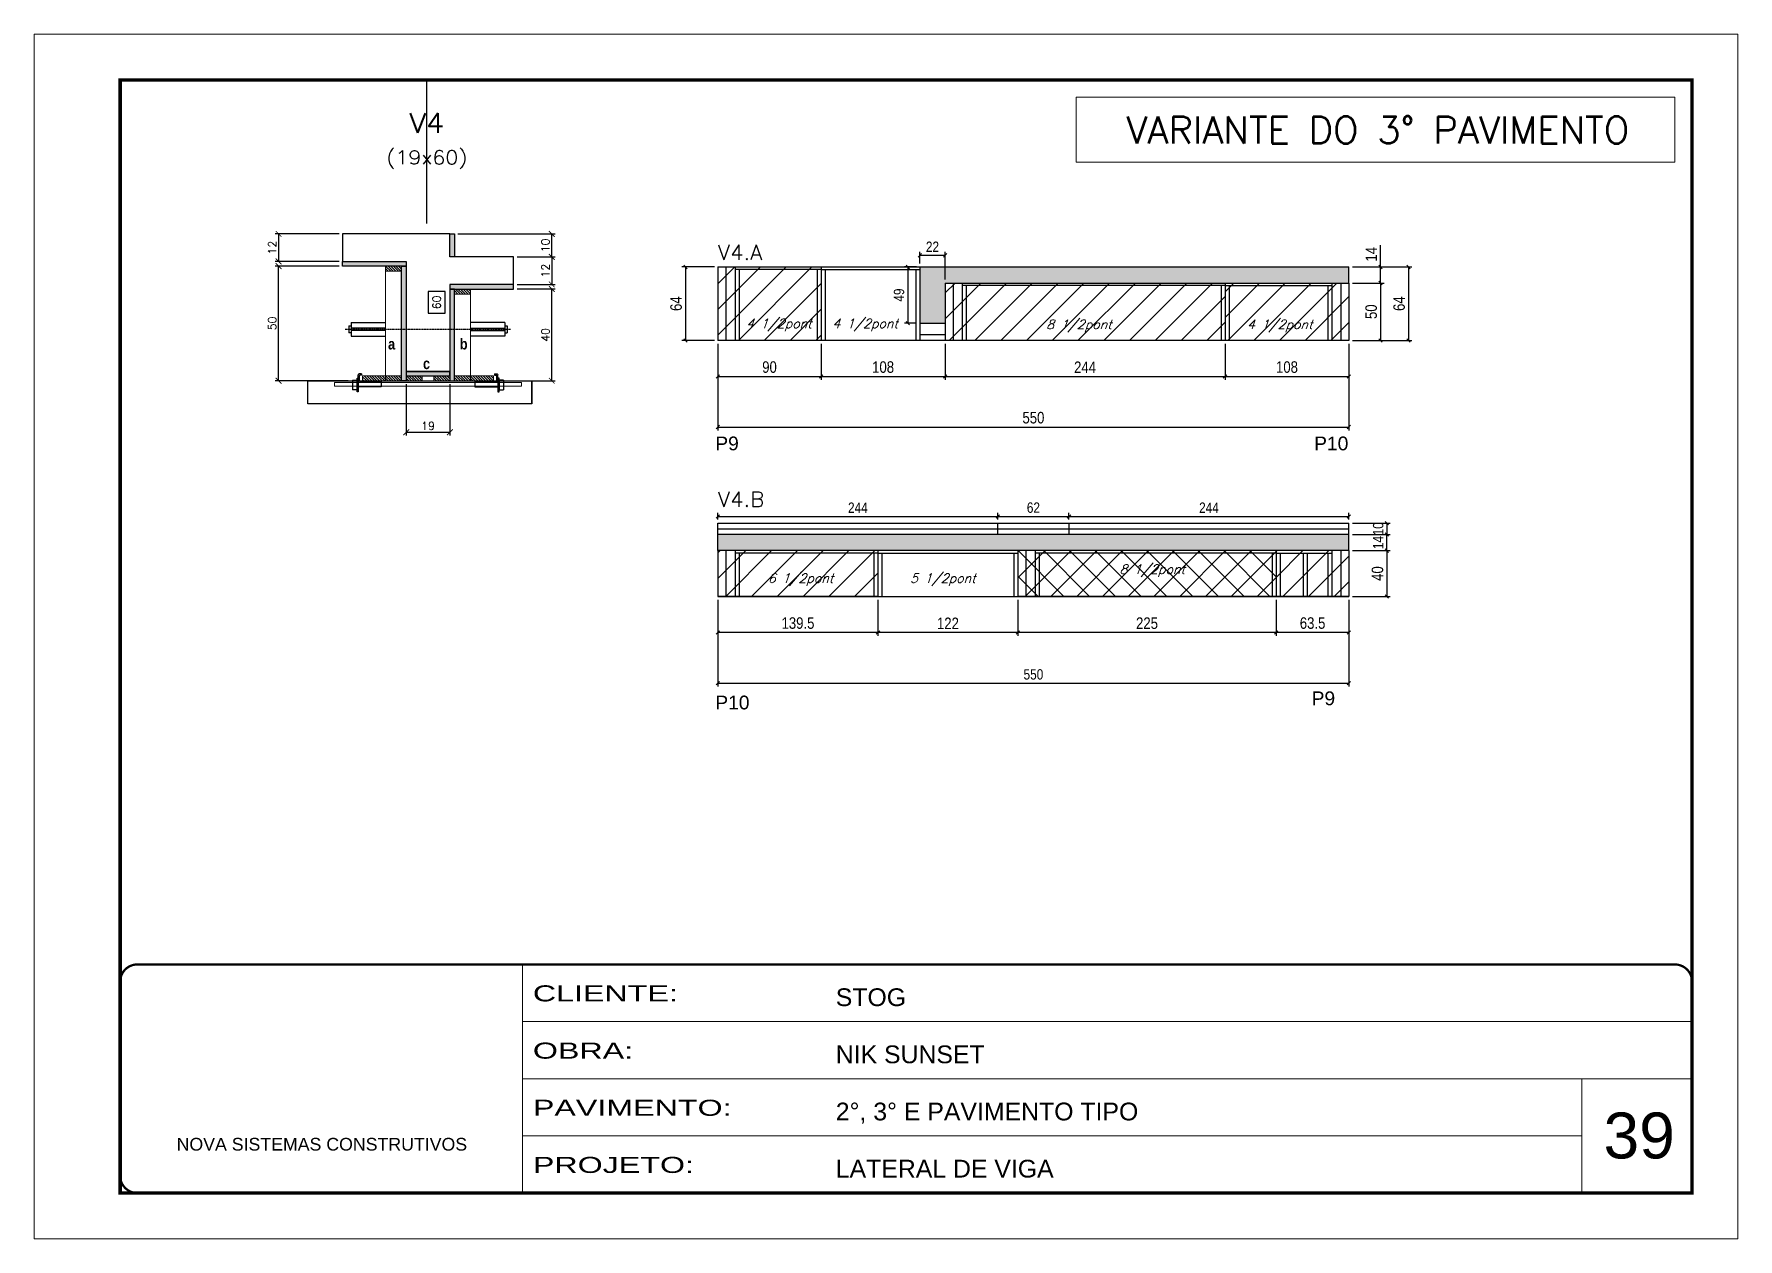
# Model space of a CAD drawing. Extents: x -10448 to -1189, y -11772 to 17235.
# Drawn here: x -7278 to -5793, y 5457 to 6507 of the extents above; entities that cross this region are included whole.
import ezdxf
from ezdxf.enums import TextEntityAlignment as Align

# ---------------------------------------------------------------- set-up
doc = ezdxf.new("R2010")
doc.units = 0
for name, pattern in [('CONTINUO', [0]), ('DASHED', [0.75, 0.5, -0.25]), ('HIDDEN', [0.375, 0.25, -0.125])]:
    doc.linetypes.add(name, pattern=pattern)
for name, color, linetype in [('5', 5, 'Continuous'), ('barrote', 251, 'Continuous'), ('COTA', 241, 'Continuous'), ('Cota Seção (2x)', 4, 'Continuous'), ('detalhes', 4, 'Continuous'), ('Painéis', 200, 'Continuous'), ('presilha', 1, 'Continuous'), ('Reaproveitamento', 251, 'Continuous'), ('SARR_2.2x10', 60, 'Continuous'), ('SARR_2.2x7', 40, 'Continuous'), ('SARR_3.5x7', 81, 'Continuous'), ('TENSOR', 3, 'Continuous'), ('texto', 7, 'Continuous'), ('Texto de Titulo', 7, 'Continuous'), ('Texto Qtd Sarr', 242, 'Continuous')]:
    doc.layers.add(name, color=color, linetype=linetype)
for name, color, linetype, lineweight in [('CARIMBO', 255, 'Continuous', 9), ('CONCRETO', 251, 'Continuous', 25), ('Folhas', 255, 'Continuous', 9), ('Hachura', 251, 'Continuous', 9), ('Madeira', 126, 'Continuous', 18), ('SARRAFO DE PRESSAO', 251, 'DASHED', 9), ('SCO-___-LAJ', 2, 'Continuous', 0), ('Texto Seção', 7, 'Continuous', 15)]:
    doc.layers.add(name, color=color, linetype=linetype, lineweight=lineweight)
doc.styles.add('ARIAL', font='arial.ttf')
doc.styles.add('COTA TECNICA', font='techl___.ttf', dxfattribs={"height": 10})
doc.styles.add('COTA TECNICA-50', font='techl___.ttf', dxfattribs={"height": 9})
doc.styles.add('REGUA-120', font='ROMANS.shx', dxfattribs={"height": 15})
doc.styles.add('Romans', font='romans.shx')
doc.styles.get("Standard").update_dxf_attribs({"font": 'arial.ttf'})
doc.styles.add('TECNICA', font='techb___.ttf', dxfattribs={"height": 10})
doc.styles.add('Tecnologia', font='')
doc.styles.get('Tecnologia').set_extended_font_data('Forgotten Futurist')
doc.dimstyles.new('COTA PAINEL-50', dxfattribs={"dimtxt": 9, "dimasz": 3, "dimexe": 3, "dimexo": 3, "dimgap": 3, "dimtad": 1, "dimdec": 1, "dimzin": 12, "dimdsep": 46, "dimtxsty": 'COTA TECNICA-50', "dimblk1": 'OBLIQUE', "dimblk2": 'OBLIQUE', "dimsah": 1, "dimcen": 0.9, "dimclrd": 4, "dimclre": 4, "dimclrt": 240, "dimadec": 1, "dimazin": 3, "dimtfac": 1, "dimtdec": 1, "dimtmove": 0, "dimatfit": 3, "dimfxl": 1, "dimtolj": 1, "dimtzin": 12, "dimarcsym": 0})
doc.dimstyles.new('Cota Seção (2x)', dxfattribs={"dimtxt": 7, "dimasz": 5, "dimexe": 3, "dimexo": 3, "dimgap": 2, "dimtad": 3, "dimdec": 1, "dimlfac": 0.5, "dimzin": 12, "dimdsep": 46, "dimtxsty": 'Romans', "dimblk": 'ARCHTICK', "dimcen": 0, "dimclrd": 4, "dimclre": 4, "dimclrt": 1, "dimadec": 1, "dimazin": 3, "dimtfac": 1, "dimtdec": 1, "dimtmove": 0, "dimatfit": 3, "dimldrblk": 'OBLIQUE', "dimfxl": 1, "dimtolj": 1, "dimtzin": 12, "dimarcsym": 0})
doc.dimstyles.new('Cota Seção interna', dxfattribs={"dimtxt": 7, "dimasz": 6, "dimexe": 0.18, "dimexo": 2, "dimgap": -4, "dimtad": 3, "dimdec": 1, "dimlfac": 0.5, "dimzin": 12, "dimdsep": 46, "dimtxsty": 'Romans', "dimblk": 'ARCHTICK', "dimcen": 0.09, "dimse1": 1, "dimse2": 1, "dimsd1": 1, "dimsd2": 1, "dimclrd": 180, "dimclre": 5, "dimclrt": 1, "dimadec": 0, "dimazin": 3, "dimtfac": 1, "dimtdec": 1, "dimtofl": 0, "dimtmove": 0, "dimatfit": 3, "dimldrblk": 'ARCHTICK', "dimfxl": 1, "dimtolj": 1, "dimtzin": 0, "dimarcsym": 0})
doc.dimstyles.new('PAINEL', dxfattribs={"dimtxt": 10, "dimasz": 3, "dimexe": 3, "dimexo": 3, "dimgap": 3, "dimtad": 1, "dimdec": 1, "dimzin": 12, "dimdsep": 46, "dimtxsty": 'COTA TECNICA', "dimblk1": 'OBLIQUE', "dimblk2": 'OBLIQUE', "dimsah": 1, "dimcen": 0.9, "dimclrd": 4, "dimclre": 4, "dimclrt": 240, "dimadec": 1, "dimazin": 3, "dimtfac": 1, "dimtdec": 1, "dimtmove": 0, "dimatfit": 3, "dimfxl": 1, "dimtolj": 1, "dimtzin": 12, "dimarcsym": 0})
pattern_1 = [(45, (-141067.783, -27629.387), (-11.2253202, 11.2253202), [])]
pattern_2 = [(50, (-139469.2827, -18440.7864), (5.46554007, -0.47817257), [0.5715, -6.2865]), (355, (-139469.2827, -18440.7864), (-1.05730264, 5.73170536), [0.4572, -5.02921753]), (100.4514447, (-139468.827, -18440.8263), (4.40823741, 5.25353256), [0.48570026, -5.34270734]), (46.1842, (-139469.283, -18439.2624), (8.13237123, -1.26126984), [0.85725, -9.42975]), (96.6355576, (-139468.605, -18439.3675), (7.122124, 7.42278374), [0.7285507, -8.01406824]), (351.184151, (-139469.283, -18439.2624), (7.122124, 7.42278374), [0.685799, -7.54379196]), (21, (-139468.5207, -18439.6434), (4.54843174, -3.06795595), [0.5715, -6.2865]), (326, (-139468.5207, -18439.6434), (1.85406085, 5.52563898), [0.4572, -5.0292]), (71.451445, (-139468.1417, -18439.899), (6.40249258, 2.45768307), [0.48570026, -5.34269813]), (37.5, (-139469.2827, -18440.7864), (0.092658098, 2.536651166), [0, -4.96824, 0, -5.1054, 0, -5.04825]), (7.5, (-139469.2827, -18440.7864), (2.004589875, 3.005417245), [0, -2.91084, 0, -4.85394, 0, -1.92405]), (327.5, (-139470.982, -18440.7864), (4.067717855, -0.17186232), [0, -1.905, 0, -5.9436, 0, -7.8867]), (317.5, (-139471.744, -18440.7864), (4.44387544, 0.76279473), [0, -2.4765, 0, -3.94716, 0, -5.6007])]

msp = doc.modelspace()

# ---------------------------------------------------------------- texts
at = {"layer": '5', "linetype": 'Continuous'}
for s, p in [('P9', (-6684.58, 6144.3)), ('P10', (-6162.64, 6144.3)), ('P10', (-6684.58, 5918.53)), ('P9', (-6164.83, 5922.17))]:
    msp.add_text(s, height=12, rotation=0.00004, dxfattribs=at).set_placement(p)
at = {"layer": 'CARIMBO', "style": 'ARIAL'}
msp.add_text('39', height=40, dxfattribs=at).set_placement((-5910.42, 5527.2))
at = {"layer": 'detalhes', "style": 'TECNICA'}
for s, p in [('a', (-6969.75, 6232.21)), ('b', (-6907.2, 6232.2)), ('c', (-6939.32, 6215.11))]:
    msp.add_text(s, height=9.6, dxfattribs=at).set_placement(p)
at = {"layer": 'texto', "color": 2, "char_height": 8, "attachment_point": 5, "style": 'Romans'}
for s, insert in [('{\\Q19;\\C256;4 1/2pont}', (-6629.07, 6253.55)), ('{\\Q19;\\C256;4 1/2pont}', (-6553.97, 6253.55)), ('{\\Q19;\\C256;8 1/2pont}', (-6367.61, 6252.72)), ('{\\Q19;\\C256;4 1/2pont}', (-6192.59, 6252.72)), ('{\\Q19;\\C256;8 1/2pont}', (-6303.72, 6039.38)), ('{\\Q19;\\C256;6 1/2pont}', (-6610.21, 6031.55)), ('{\\Q19;\\C256;5 1/2pont}', (-6486.24, 6031.55))]:
    msp.add_mtext(s, dxfattribs=dict(at, insert=insert))
at = {"layer": 'Texto Seção', "style": 'REGUA-120', "width": 1.05}
for s, p in [('V4.A', (-6682.28, 6310.3)), ('V4.B', (-6682.28, 6095.13))]:
    msp.add_text(s, height=13, dxfattribs=at).set_placement(p)
at = {"layer": 'Texto Seção', "insert": (-6427.29, 6411.59), "char_height": 23.7362, "width": 640.4194, "attachment_point": 7, "style": 'REGUA-120'}
msp.add_mtext('\\pxqc,t6;^JVARIANTE DO 3° PAVIMENTO', dxfattribs=at)

# ---------------------------------------------------------------- blocks, each defined once
blk = doc.blocks.new('9999999999')
at = {"color": 30, "linetype": 'CONTINUO'}
for p, q in [((98564.6, 34230.2), (98564.6, 34429.4)), ((98564.6, 34379.6), (99584, 34379.6)), ((98564.6, 34329.8), (99488, 34329.8)), ((99584, 34329.8), (99488, 34329.8)), ((99488, 34329.8), (99488, 34230.2)), ((98564.6, 34280), (99488, 34280))]:
    blk.add_line(p, q, dxfattribs=at)
at = {"color": 30, "linetype": 'CONTINUO', "const_width": 2}
blk.add_lwpolyline([(99584, 34230.2), (99584, 34414.4, 0.414214), (99569, 34429.4), (98229, 34429.4, 0.414214), (98214, 34414.4), (98214, 34245.2, 0.414214), (98229, 34230.2), (99584, 34230.2)], format="xyb", dxfattribs=at)
at = {"layer": 'Folhas'}
blk.add_lwpolyline([(98139, 34190.2), (99624, 34190.2), (99624, 35240.2), (98139, 35240.2)], close=True, dxfattribs=at)
at = {"layer": 'Folhas', "color": 30, "const_width": 3}
blk.add_lwpolyline([(98214, 34230.2), (99584, 34230.2), (99584, 35200.2), (98214, 35200.2)], close=True, dxfattribs=at)
at = {"color": 7, "linetype": 'Continuous', "ltscale": 5, "style": 'ARIAL'}
for s, height, p in [('STOG', 15.48, (98837.7, 34393.1)), ('NIK SUNSET', 15.48, (98837.7, 34343.3)), ('2°, 3° E PAVIMENTO TIPO', 15.483, (98837.7, 34293.5)), ('NOVA SISTEMAS CONSTRUTIVOS', 11.059, (98263.2, 34267.2)), ('LATERAL DE VIGA', 15.483, (98837.7, 34243.7))]:
    blk.add_text(s, height=height, dxfattribs=at).set_placement(p)
at = {"layer": 'Folhas', "color": 7, "style": 'Tecnologia', "width": 1.5}
for s, p in [('CLIENTE:', (98573.7, 34397.2)), ('OBRA:', (98573.7, 34347.3)), ('PAVIMENTO:', (98573.7, 34297.5)), ('PROJETO:', (98573.7, 34247.7))]:
    blk.add_text(s, height=14, dxfattribs=at).set_placement(p)
blk = doc.blocks.new('titulo1')
at = {"layer": 'Defpoints', "color": 252, "linetype": 'HIDDEN', "ltscale": 2}
blk.add_line((0, 0), (0, 125), dxfattribs=at)
at = {"layer": 'Defpoints', "style": 'Romans', "oblique": 15}
blk.add_attdef('FOLHA', text='', height=10, dxfattribs=at).set_placement((0, 15.6), align=Align.MIDDLE_CENTER)
at = {"layer": 'Texto Qtd Sarr', "color": 3, "style": 'Romans', "oblique": 15}
for tag, height, p in [('TITULO', 17, (0, 71.4)), ('SEÇÃO', 12, (0, 41.5))]:
    blk.add_attdef(tag, text='', height=height, dxfattribs=at).set_placement(p, align=Align.MIDDLE_CENTER)
blk = doc.blocks.new('_Oblique')
at = {"color": 0, "linetype": 'ByBlock', "lineweight": -2}
blk.add_line((-0.5, -0.5), (0.5, 0.5), dxfattribs=at)
blk = doc.blocks.new('*D1693')
at = {"layer": 'COTA', "color": 4, "linetype": 'ByBlock', "lineweight": -2, "transparency": 16777216}
for p, q in [((-6682.3, 6237.1), (-6682.3, 6205.6)), ((-6592.3, 6237.1), (-6592.3, 6205.6)), ((-6682.3, 6208.6), (-6592.3, 6208.6))]:
    blk.add_line(p, q, dxfattribs=at)
at = {"layer": 'Defpoints', "color": 0, "linetype": 'ByBlock', "transparency": 16777216}
for p in [(-6682.3, 6240.1), (-6592.3, 6240.1), (-6592.3, 6208.6)]:
    blk.add_point(p, dxfattribs=at)
at = {"layer": 'COTA', "color": 4, "linetype": 'ByBlock', "lineweight": -2, "transparency": 16777216, "xscale": 3, "yscale": 3, "zscale": 3, "rotation": 180}
blk.add_blockref('_Oblique', (-6682.3, 6208.6), dxfattribs=at)
at = {"layer": 'COTA', "color": 4, "linetype": 'ByBlock', "lineweight": -2, "transparency": 16777216, "xscale": 3, "yscale": 3, "zscale": 3}
blk.add_blockref('_Oblique', (-6592.3, 6208.6), dxfattribs=at)
at = {"layer": 'COTA', "color": 240, "linetype": 'ByBlock', "transparency": 16777216, "insert": (-6637.3, 6216.8), "char_height": 10, "attachment_point": 5, "style": 'COTA TECNICA'}
blk.add_mtext('\\A1;90', dxfattribs=at)
blk = doc.blocks.new('*D1694')
at = {"layer": 'COTA', "color": 4, "linetype": 'ByBlock', "lineweight": -2, "transparency": 16777216}
for p, q in [((-6592.3, 6237.1), (-6592.3, 6205.6)), ((-6484.3, 6237.1), (-6484.3, 6205.6)), ((-6592.3, 6208.6), (-6484.3, 6208.6))]:
    blk.add_line(p, q, dxfattribs=at)
at = {"layer": 'Defpoints', "color": 0, "linetype": 'ByBlock', "transparency": 16777216}
for p in [(-6592.3, 6240.1), (-6484.3, 6240.1), (-6484.3, 6208.6)]:
    blk.add_point(p, dxfattribs=at)
at = {"layer": 'COTA', "color": 4, "linetype": 'ByBlock', "lineweight": -2, "transparency": 16777216, "xscale": 3, "yscale": 3, "zscale": 3, "rotation": 180}
blk.add_blockref('_Oblique', (-6592.3, 6208.6), dxfattribs=at)
at = {"layer": 'COTA', "color": 4, "linetype": 'ByBlock', "lineweight": -2, "transparency": 16777216, "xscale": 3, "yscale": 3, "zscale": 3}
blk.add_blockref('_Oblique', (-6484.3, 6208.6), dxfattribs=at)
at = {"layer": 'COTA', "color": 240, "linetype": 'ByBlock', "transparency": 16777216, "insert": (-6538.3, 6216.8), "char_height": 10, "attachment_point": 5, "style": 'COTA TECNICA'}
blk.add_mtext('\\A1;108', dxfattribs=at)
blk = doc.blocks.new('*D635')
at = {"layer": 'COTA', "color": 4, "linetype": 'ByBlock', "lineweight": -2, "transparency": 16777216}
for p, q in [((-6682.3, 6237.1), (-6682.3, 6161.6)), ((-6132.3, 6237.1), (-6132.3, 6161.6)), ((-6682.3, 6164.6), (-6132.3, 6164.6))]:
    blk.add_line(p, q, dxfattribs=at)
at = {"layer": 'Defpoints', "color": 0, "linetype": 'ByBlock', "transparency": 16777216}
for p in [(-6682.3, 6240.1), (-6132.3, 6240.1), (-6132.3, 6164.6)]:
    blk.add_point(p, dxfattribs=at)
at = {"layer": 'COTA', "color": 4, "linetype": 'ByBlock', "lineweight": -2, "transparency": 16777216, "xscale": 3, "yscale": 3, "zscale": 3, "rotation": 180}
blk.add_blockref('_Oblique', (-6682.3, 6164.6), dxfattribs=at)
at = {"layer": 'COTA', "color": 4, "linetype": 'ByBlock', "lineweight": -2, "transparency": 16777216, "xscale": 3, "yscale": 3, "zscale": 3}
blk.add_blockref('_Oblique', (-6132.3, 6164.6), dxfattribs=at)
at = {"layer": 'COTA', "color": 240, "linetype": 'ByBlock', "transparency": 16777216, "insert": (-6407.3, 6172.7), "char_height": 10, "attachment_point": 5, "style": 'COTA TECNICA'}
blk.add_mtext('\\A1;550', dxfattribs=at)
blk = doc.blocks.new('*D1695')
at = {"layer": 'COTA', "color": 4, "linetype": 'ByBlock', "lineweight": -2, "transparency": 16777216}
for p, q in [((-6484.3, 6237.1), (-6484.3, 6205.6)), ((-6240.3, 6237.1), (-6240.3, 6205.6)), ((-6484.3, 6208.6), (-6240.3, 6208.6))]:
    blk.add_line(p, q, dxfattribs=at)
at = {"layer": 'Defpoints', "color": 0, "linetype": 'ByBlock', "transparency": 16777216}
for p in [(-6484.3, 6240.1), (-6240.3, 6240.1), (-6240.3, 6208.6)]:
    blk.add_point(p, dxfattribs=at)
at = {"layer": 'COTA', "color": 4, "linetype": 'ByBlock', "lineweight": -2, "transparency": 16777216, "xscale": 3, "yscale": 3, "zscale": 3, "rotation": 180}
blk.add_blockref('_Oblique', (-6484.3, 6208.6), dxfattribs=at)
at = {"layer": 'COTA', "color": 4, "linetype": 'ByBlock', "lineweight": -2, "transparency": 16777216, "xscale": 3, "yscale": 3, "zscale": 3}
blk.add_blockref('_Oblique', (-6240.3, 6208.6), dxfattribs=at)
at = {"layer": 'COTA', "color": 240, "linetype": 'ByBlock', "transparency": 16777216, "insert": (-6362.3, 6216.7), "char_height": 10, "attachment_point": 5, "style": 'COTA TECNICA'}
blk.add_mtext('\\A1;244', dxfattribs=at)
blk = doc.blocks.new('*D1696')
at = {"layer": 'COTA', "color": 4, "linetype": 'ByBlock', "lineweight": -2, "transparency": 16777216}
for p, q in [((-6240.3, 6237.1), (-6240.3, 6205.6)), ((-6132.3, 6237.1), (-6132.3, 6205.6)), ((-6240.3, 6208.6), (-6132.3, 6208.6))]:
    blk.add_line(p, q, dxfattribs=at)
at = {"layer": 'Defpoints', "color": 0, "linetype": 'ByBlock', "transparency": 16777216}
for p in [(-6240.3, 6240.1), (-6132.3, 6240.1), (-6132.3, 6208.6)]:
    blk.add_point(p, dxfattribs=at)
at = {"layer": 'COTA', "color": 4, "linetype": 'ByBlock', "lineweight": -2, "transparency": 16777216, "xscale": 3, "yscale": 3, "zscale": 3, "rotation": 180}
blk.add_blockref('_Oblique', (-6240.3, 6208.6), dxfattribs=at)
at = {"layer": 'COTA', "color": 4, "linetype": 'ByBlock', "lineweight": -2, "transparency": 16777216, "xscale": 3, "yscale": 3, "zscale": 3}
blk.add_blockref('_Oblique', (-6132.3, 6208.6), dxfattribs=at)
at = {"layer": 'COTA', "color": 240, "linetype": 'ByBlock', "transparency": 16777216, "insert": (-6186.3, 6216.8), "char_height": 10, "attachment_point": 5, "style": 'COTA TECNICA'}
blk.add_mtext('\\A1;108', dxfattribs=at)
blk = doc.blocks.new('*D1697')
at = {"layer": 'COTA', "color": 4, "linetype": 'ByBlock', "lineweight": -2, "transparency": 16777216}
for p, q in [((-6129.3, 6290.1), (-6101.7, 6290.1)), ((-6104.7, 6290.1), (-6104.7, 6240.1)), ((-6129.3, 6240.1), (-6101.7, 6240.1))]:
    blk.add_line(p, q, dxfattribs=at)
at = {"layer": 'Defpoints', "color": 0, "linetype": 'ByBlock', "transparency": 16777216}
for p in [(-6132.3, 6290.1), (-6132.3, 6240.1), (-6104.7, 6240.1)]:
    blk.add_point(p, dxfattribs=at)
at = {"layer": 'COTA', "color": 4, "linetype": 'ByBlock', "lineweight": -2, "transparency": 16777216, "xscale": 3, "yscale": 3, "zscale": 3}
for p, rotation in [((-6104.7, 6290.1), 90), ((-6104.7, 6240.1), 270)]:
    blk.add_blockref('_Oblique', p, dxfattribs=dict(at, rotation=rotation))
at = {"layer": 'COTA', "color": 240, "linetype": 'ByBlock', "transparency": 16777216, "insert": (-6112.9, 6265.1), "char_height": 10, "attachment_point": 5, "rotation": 90, "style": 'COTA TECNICA'}
blk.add_mtext('\\A1;50', dxfattribs=at)
blk = doc.blocks.new('*D1698')
at = {"layer": 'COTA', "color": 4, "linetype": 'ByBlock', "lineweight": -2, "transparency": 16777216}
for p, q in [((-6104.7, 6304.1), (-6104.7, 6323.2)), ((-6129.3, 6304.1), (-6101.7, 6304.1)), ((-6104.7, 6290.1), (-6104.7, 6304.1)), ((-6129.3, 6290.1), (-6101.7, 6290.1))]:
    blk.add_line(p, q, dxfattribs=at)
at = {"layer": 'Defpoints', "color": 0, "linetype": 'ByBlock', "transparency": 16777216}
for p in [(-6132.3, 6304.1), (-6104.7, 6304.1), (-6132.3, 6290.1)]:
    blk.add_point(p, dxfattribs=at)
at = {"layer": 'COTA', "color": 4, "linetype": 'ByBlock', "lineweight": -2, "transparency": 16777216, "xscale": 3, "yscale": 3, "zscale": 3}
for p, rotation in [((-6104.7, 6304.1), 90), ((-6104.7, 6290.1), 270)]:
    blk.add_blockref('_Oblique', p, dxfattribs=dict(at, rotation=rotation))
at = {"layer": 'COTA', "color": 240, "linetype": 'ByBlock', "transparency": 16777216, "insert": (-6112.8, 6315.2), "char_height": 10, "attachment_point": 5, "rotation": 90, "style": 'COTA TECNICA'}
blk.add_mtext('\\A1;14', dxfattribs=at)
blk = doc.blocks.new('*D636')
at = {"layer": 'COTA', "color": 4, "linetype": 'ByBlock', "lineweight": -2, "transparency": 16777216}
for p, q in [((-6129.3, 6304.1), (-6077.4, 6304.1)), ((-6080.4, 6304.1), (-6080.4, 6240.1)), ((-6129.3, 6240.1), (-6077.4, 6240.1))]:
    blk.add_line(p, q, dxfattribs=at)
at = {"layer": 'Defpoints', "color": 0, "linetype": 'ByBlock', "transparency": 16777216}
for p in [(-6132.3, 6304.1), (-6132.3, 6240.1), (-6080.4, 6240.1)]:
    blk.add_point(p, dxfattribs=at)
at = {"layer": 'COTA', "color": 4, "linetype": 'ByBlock', "lineweight": -2, "transparency": 16777216, "xscale": 3, "yscale": 3, "zscale": 3}
for p, rotation in [((-6080.4, 6304.1), 90), ((-6080.4, 6240.1), 270)]:
    blk.add_blockref('_Oblique', p, dxfattribs=dict(at, rotation=rotation))
at = {"layer": 'COTA', "color": 240, "linetype": 'ByBlock', "transparency": 16777216, "insert": (-6088.5, 6272.1), "char_height": 10, "attachment_point": 5, "rotation": 90, "style": 'COTA TECNICA'}
blk.add_mtext('\\A1;64', dxfattribs=at)
blk = doc.blocks.new('*D1699')
at = {"layer": 'COTA', "color": 4, "linetype": 'ByBlock', "lineweight": -2, "transparency": 16777216}
for p, q in [((-6685.3, 6304.1), (-6713.6, 6304.1)), ((-6710.6, 6304.1), (-6710.6, 6240.1)), ((-6685.3, 6240.1), (-6713.6, 6240.1))]:
    blk.add_line(p, q, dxfattribs=at)
at = {"layer": 'Defpoints', "color": 0, "linetype": 'ByBlock', "transparency": 16777216}
for p in [(-6682.3, 6304.1), (-6710.6, 6240.1), (-6682.3, 6240.1)]:
    blk.add_point(p, dxfattribs=at)
at = {"layer": 'COTA', "color": 4, "linetype": 'ByBlock', "lineweight": -2, "transparency": 16777216, "xscale": 3, "yscale": 3, "zscale": 3}
for p, rotation in [((-6710.6, 6304.1), 90), ((-6710.6, 6240.1), 270)]:
    blk.add_blockref('_Oblique', p, dxfattribs=dict(at, rotation=rotation))
at = {"layer": 'COTA', "color": 240, "linetype": 'ByBlock', "transparency": 16777216, "insert": (-6718.7, 6272.1), "char_height": 10, "attachment_point": 5, "rotation": 90, "style": 'COTA TECNICA'}
blk.add_mtext('\\A1;64', dxfattribs=at)
blk = doc.blocks.new('*D1700')
at = {"layer": 'COTA', "color": 4, "linetype": 'ByBlock', "lineweight": -2, "transparency": 16777216}
for p, q in [((-6195.8, 6013.9), (-6195.8, 5982.5)), ((-6132.3, 6013.9), (-6132.3, 5982.5)), ((-6132.3, 5985.5), (-6195.8, 5985.5))]:
    blk.add_line(p, q, dxfattribs=at)
at = {"layer": 'Defpoints', "color": 0, "linetype": 'ByBlock', "transparency": 16777216}
for p in [(-6195.8, 6016.9), (-6132.3, 6016.9), (-6195.8, 5985.5)]:
    blk.add_point(p, dxfattribs=at)
at = {"layer": 'COTA', "color": 4, "linetype": 'ByBlock', "lineweight": -2, "transparency": 16777216, "xscale": 3, "yscale": 3, "zscale": 3, "rotation": 180}
blk.add_blockref('_Oblique', (-6195.8, 5985.5), dxfattribs=at)
at = {"layer": 'COTA', "color": 4, "linetype": 'ByBlock', "lineweight": -2, "transparency": 16777216, "xscale": 3, "yscale": 3, "zscale": 3}
blk.add_blockref('_Oblique', (-6132.3, 5985.5), dxfattribs=at)
at = {"layer": 'COTA', "color": 240, "linetype": 'ByBlock', "transparency": 16777216, "insert": (-6164, 5993.7), "char_height": 10, "attachment_point": 5, "style": 'COTA TECNICA'}
blk.add_mtext('\\A1;63.5', dxfattribs=at)
blk = doc.blocks.new('*D1701')
at = {"layer": 'COTA', "color": 4, "linetype": 'ByBlock', "lineweight": -2, "transparency": 16777216}
for p, q in [((-6420.8, 6013.9), (-6420.8, 5982.5)), ((-6195.8, 6013.9), (-6195.8, 5982.5)), ((-6195.8, 5985.5), (-6420.8, 5985.5))]:
    blk.add_line(p, q, dxfattribs=at)
at = {"layer": 'Defpoints', "color": 0, "linetype": 'ByBlock', "transparency": 16777216}
for p in [(-6420.8, 6016.9), (-6195.8, 6016.9), (-6420.8, 5985.5)]:
    blk.add_point(p, dxfattribs=at)
at = {"layer": 'COTA', "color": 4, "linetype": 'ByBlock', "lineweight": -2, "transparency": 16777216, "xscale": 3, "yscale": 3, "zscale": 3, "rotation": 180}
blk.add_blockref('_Oblique', (-6420.8, 5985.5), dxfattribs=at)
at = {"layer": 'COTA', "color": 4, "linetype": 'ByBlock', "lineweight": -2, "transparency": 16777216, "xscale": 3, "yscale": 3, "zscale": 3}
blk.add_blockref('_Oblique', (-6195.8, 5985.5), dxfattribs=at)
at = {"layer": 'COTA', "color": 240, "linetype": 'ByBlock', "transparency": 16777216, "insert": (-6308.3, 5993.6), "char_height": 10, "attachment_point": 5, "style": 'COTA TECNICA'}
blk.add_mtext('\\A1;225', dxfattribs=at)
blk = doc.blocks.new('*D1702')
at = {"layer": 'COTA', "color": 4, "linetype": 'ByBlock', "lineweight": -2, "transparency": 16777216}
for p, q in [((-6542.8, 6013.9), (-6542.8, 5982.5)), ((-6420.8, 6013.9), (-6420.8, 5982.5)), ((-6420.8, 5985.5), (-6542.8, 5985.5))]:
    blk.add_line(p, q, dxfattribs=at)
at = {"layer": 'Defpoints', "color": 0, "linetype": 'ByBlock', "transparency": 16777216}
for p in [(-6542.8, 6016.9), (-6420.8, 6016.9), (-6542.8, 5985.5)]:
    blk.add_point(p, dxfattribs=at)
at = {"layer": 'COTA', "color": 4, "linetype": 'ByBlock', "lineweight": -2, "transparency": 16777216, "xscale": 3, "yscale": 3, "zscale": 3, "rotation": 180}
blk.add_blockref('_Oblique', (-6542.8, 5985.5), dxfattribs=at)
at = {"layer": 'COTA', "color": 4, "linetype": 'ByBlock', "lineweight": -2, "transparency": 16777216, "xscale": 3, "yscale": 3, "zscale": 3}
blk.add_blockref('_Oblique', (-6420.8, 5985.5), dxfattribs=at)
at = {"layer": 'COTA', "color": 240, "linetype": 'ByBlock', "transparency": 16777216, "insert": (-6481.8, 5993.5), "char_height": 10, "attachment_point": 5, "style": 'COTA TECNICA'}
blk.add_mtext('\\A1;122', dxfattribs=at)
blk = doc.blocks.new('*D1703')
at = {"layer": 'COTA', "color": 4, "linetype": 'ByBlock', "lineweight": -2, "transparency": 16777216}
for p, q in [((-6682.3, 6013.9), (-6682.3, 5982.5)), ((-6542.8, 6013.9), (-6542.8, 5982.5)), ((-6542.8, 5985.5), (-6682.3, 5985.5))]:
    blk.add_line(p, q, dxfattribs=at)
at = {"layer": 'Defpoints', "color": 0, "linetype": 'ByBlock', "transparency": 16777216}
for p in [(-6682.3, 6016.9), (-6542.8, 6016.9), (-6682.3, 5985.5)]:
    blk.add_point(p, dxfattribs=at)
at = {"layer": 'COTA', "color": 4, "linetype": 'ByBlock', "lineweight": -2, "transparency": 16777216, "xscale": 3, "yscale": 3, "zscale": 3, "rotation": 180}
blk.add_blockref('_Oblique', (-6682.3, 5985.5), dxfattribs=at)
at = {"layer": 'COTA', "color": 4, "linetype": 'ByBlock', "lineweight": -2, "transparency": 16777216, "xscale": 3, "yscale": 3, "zscale": 3}
blk.add_blockref('_Oblique', (-6542.8, 5985.5), dxfattribs=at)
at = {"layer": 'COTA', "color": 240, "linetype": 'ByBlock', "transparency": 16777216, "insert": (-6612.5, 5993.7), "char_height": 10, "attachment_point": 5, "style": 'COTA TECNICA'}
blk.add_mtext('\\A1;139.5', dxfattribs=at)
blk = doc.blocks.new('*D1704')
at = {"layer": 'COTA', "color": 4, "linetype": 'ByBlock', "lineweight": -2, "transparency": 16777216}
for p, q in [((-6129.3, 6056.9), (-6096.3, 6056.9)), ((-6099.3, 6056.9), (-6099.3, 6016.9)), ((-6129.3, 6016.9), (-6096.3, 6016.9))]:
    blk.add_line(p, q, dxfattribs=at)
at = {"layer": 'Defpoints', "color": 0, "linetype": 'ByBlock', "transparency": 16777216}
for p in [(-6132.3, 6056.9), (-6132.3, 6016.9), (-6099.3, 6016.9)]:
    blk.add_point(p, dxfattribs=at)
at = {"layer": 'COTA', "color": 4, "linetype": 'ByBlock', "lineweight": -2, "transparency": 16777216, "xscale": 3, "yscale": 3, "zscale": 3}
for p, rotation in [((-6099.3, 6056.9), 90), ((-6099.3, 6016.9), 270)]:
    blk.add_blockref('_Oblique', p, dxfattribs=dict(at, rotation=rotation))
at = {"layer": 'COTA', "color": 240, "linetype": 'ByBlock', "transparency": 16777216, "insert": (-6107.4, 6036.9), "char_height": 10, "attachment_point": 5, "rotation": 90, "style": 'COTA TECNICA'}
blk.add_mtext('\\A1;40', dxfattribs=at)
blk = doc.blocks.new('*D1705')
at = {"layer": 'COTA', "color": 4, "linetype": 'ByBlock', "lineweight": -2, "transparency": 16777216}
for p, q in [((-6506.3, 6307.1), (-6506.3, 6317.2)), ((-6484.3, 6314.2), (-6506.3, 6314.2)), ((-6484.3, 6293.1), (-6484.3, 6317.2))]:
    blk.add_line(p, q, dxfattribs=at)
at = {"layer": 'Defpoints', "color": 0, "linetype": 'ByBlock', "transparency": 16777216}
for p in [(-6506.3, 6314.2), (-6506.3, 6304.1), (-6484.3, 6290.1)]:
    blk.add_point(p, dxfattribs=at)
at = {"layer": 'COTA', "color": 4, "linetype": 'ByBlock', "lineweight": -2, "transparency": 16777216, "xscale": 3, "yscale": 3, "zscale": 3, "rotation": 180}
blk.add_blockref('_Oblique', (-6506.3, 6314.2), dxfattribs=at)
at = {"layer": 'COTA', "color": 4, "linetype": 'ByBlock', "lineweight": -2, "transparency": 16777216, "xscale": 3, "yscale": 3, "zscale": 3}
blk.add_blockref('_Oblique', (-6484.3, 6314.2), dxfattribs=at)
at = {"layer": 'COTA', "color": 240, "linetype": 'ByBlock', "transparency": 16777216, "insert": (-6495.3, 6321.7), "char_height": 9, "attachment_point": 5, "style": 'COTA TECNICA-50'}
blk.add_mtext('\\A1;22', dxfattribs=at)
blk = doc.blocks.new('*D1706')
at = {"layer": 'COTA', "color": 4, "linetype": 'ByBlock', "lineweight": -2, "transparency": 16777216}
for p, q in [((-6509.3, 6304.1), (-6519.8, 6304.1)), ((-6516.8, 6304.1), (-6516.8, 6255.1)), ((-6509.3, 6255.1), (-6519.8, 6255.1))]:
    blk.add_line(p, q, dxfattribs=at)
at = {"layer": 'Defpoints', "color": 0, "linetype": 'ByBlock', "transparency": 16777216}
for p in [(-6506.3, 6304.1), (-6516.8, 6255.1), (-6506.3, 6255.1)]:
    blk.add_point(p, dxfattribs=at)
at = {"layer": 'COTA', "color": 4, "linetype": 'ByBlock', "lineweight": -2, "transparency": 16777216, "xscale": 3, "yscale": 3, "zscale": 3}
for p, rotation in [((-6516.8, 6304.1), 90), ((-6516.8, 6255.1), 270)]:
    blk.add_blockref('_Oblique', p, dxfattribs=dict(at, rotation=rotation))
at = {"layer": 'COTA', "color": 240, "linetype": 'ByBlock', "transparency": 16777216, "insert": (-6524.4, 6279.6), "char_height": 9, "attachment_point": 5, "rotation": 90, "style": 'COTA TECNICA-50'}
blk.add_mtext('\\A1;49', dxfattribs=at)
blk = doc.blocks.new('*D1707')
at = {"layer": 'COTA', "color": 4, "linetype": 'ByBlock', "lineweight": -2, "transparency": 16777216}
for p, q in [((-6682.3, 6013.9), (-6682.3, 5938.4)), ((-6132.3, 6013.9), (-6132.3, 5938.4)), ((-6682.3, 5941.4), (-6132.3, 5941.4))]:
    blk.add_line(p, q, dxfattribs=at)
at = {"layer": 'Defpoints', "color": 0, "linetype": 'ByBlock', "transparency": 16777216}
for p in [(-6682.3, 6016.9), (-6132.3, 6016.9), (-6132.3, 5941.4)]:
    blk.add_point(p, dxfattribs=at)
at = {"layer": 'COTA', "color": 4, "linetype": 'ByBlock', "lineweight": -2, "transparency": 16777216, "xscale": 3, "yscale": 3, "zscale": 3, "rotation": 180}
blk.add_blockref('_Oblique', (-6682.3, 5941.4), dxfattribs=at)
at = {"layer": 'COTA', "color": 4, "linetype": 'ByBlock', "lineweight": -2, "transparency": 16777216, "xscale": 3, "yscale": 3, "zscale": 3}
blk.add_blockref('_Oblique', (-6132.3, 5941.4), dxfattribs=at)
at = {"layer": 'COTA', "color": 240, "linetype": 'ByBlock', "transparency": 16777216, "insert": (-6407.3, 5949), "char_height": 9, "attachment_point": 5, "style": 'COTA TECNICA-50'}
blk.add_mtext('\\A1;550', dxfattribs=at)
blk = doc.blocks.new('_ArchTick')
at = {"color": 0, "linetype": 'ByBlock', "const_width": 0.15}
blk.add_lwpolyline([(-0.5, -0.5), (0.5, 0.5)], dxfattribs=at)
blk = doc.blocks.new('*D625')
at = {"layer": 'COTA', "color": 4, "lineweight": -2, "transparency": 16777216}
for p, q in [((-6857.3, 6284.9), (-6824.1, 6284.9)), ((-6827.1, 6204.9), (-6827.1, 6284.9)), ((-6874.9, 6204.9), (-6824.1, 6204.9))]:
    blk.add_line(p, q, dxfattribs=at)
at = {"layer": 'Defpoints', "color": 0, "transparency": 16777216}
for p in [(-6860.3, 6284.9), (-6827.1, 6284.9), (-6877.9, 6204.9)]:
    blk.add_point(p, dxfattribs=at)
at = {"layer": 'COTA', "color": 4, "lineweight": -2, "transparency": 16777216, "xscale": 5, "yscale": 5, "zscale": 5}
for p, rotation in [((-6827.1, 6284.9), 90), ((-6827.1, 6204.9), 270)]:
    blk.add_blockref('_ArchTick', p, dxfattribs=dict(at, rotation=rotation))
at = {"layer": 'COTA', "color": 1, "transparency": 16777216, "insert": (-6832.6, 6244.9), "char_height": 7, "attachment_point": 5, "rotation": 90, "style": 'Romans'}
blk.add_mtext('\\A1;40', dxfattribs=at)
blk = doc.blocks.new('*D626')
at = {"layer": 'COTA', "color": 4, "lineweight": -2, "transparency": 16777216}
for p, q in [((-6857.3, 6312.9), (-6824.1, 6312.9)), ((-6827.1, 6312.9), (-6827.1, 6288.9)), ((-6857.3, 6288.9), (-6824.1, 6288.9))]:
    blk.add_line(p, q, dxfattribs=at)
at = {"layer": 'Defpoints', "color": 0, "transparency": 16777216}
for p in [(-6860.3, 6312.9), (-6860.3, 6288.9), (-6827.1, 6288.9)]:
    blk.add_point(p, dxfattribs=at)
at = {"layer": 'COTA', "color": 4, "lineweight": -2, "transparency": 16777216, "xscale": 5, "yscale": 5, "zscale": 5}
for p, rotation in [((-6827.1, 6312.9), 90), ((-6827.1, 6288.9), 270)]:
    blk.add_blockref('_ArchTick', p, dxfattribs=dict(at, rotation=rotation))
at = {"layer": 'COTA', "color": 1, "transparency": 16777216, "insert": (-6832.6, 6300.9), "char_height": 7, "attachment_point": 5, "rotation": 90, "style": 'Romans'}
blk.add_mtext('\\A1;12', dxfattribs=at)
blk = doc.blocks.new('*D627')
at = {"layer": 'COTA', "color": 4, "lineweight": -2, "transparency": 16777216}
for p, q in [((-7012.5, 6304.9), (-7068.2, 6304.9)), ((-7065.2, 6204.9), (-7065.2, 6304.9)), ((-7004.5, 6204.9), (-7068.2, 6204.9))]:
    blk.add_line(p, q, dxfattribs=at)
at = {"layer": 'Defpoints', "color": 0, "transparency": 16777216}
for p in [(-7065.2, 6304.9), (-7009.5, 6304.9), (-7001.5, 6204.9)]:
    blk.add_point(p, dxfattribs=at)
at = {"layer": 'COTA', "color": 4, "lineweight": -2, "transparency": 16777216, "xscale": 5, "yscale": 5, "zscale": 5}
for p, rotation in [((-7065.2, 6304.9), 90), ((-7065.2, 6204.9), 270)]:
    blk.add_blockref('_ArchTick', p, dxfattribs=dict(at, rotation=rotation))
at = {"layer": 'COTA', "color": 1, "transparency": 16777216, "insert": (-7070.7, 6254.9), "char_height": 7, "attachment_point": 5, "rotation": 90, "style": 'Romans'}
blk.add_mtext('\\A1;50', dxfattribs=at)
blk = doc.blocks.new('*D628')
at = {"layer": 'Cota Seção (2x)', "color": 180, "lineweight": -2, "transparency": 16777216}
for p, q in [((-6919.9, 6282.7), (-6934.9, 6282.7)), ((-6934.9, 6282.7), (-6934.9, 6263.7)), ((-6919.9, 6263.7), (-6919.9, 6282.7)), ((-6934.9, 6263.7), (-6919.9, 6263.7))]:
    blk.add_line(p, q, dxfattribs=at)
at = {"layer": 'Defpoints', "color": 0, "transparency": 16777216}
for p in [(-6915.9, 6332.9), (-6915.9, 6332.9), (-6915.9, 6212.9)]:
    blk.add_point(p, dxfattribs=at)
at = {"layer": 'Cota Seção (2x)', "color": 1, "transparency": 16777216, "insert": (-6927.4, 6273.2), "char_height": 7, "attachment_point": 5, "rotation": 90, "style": 'Romans'}
blk.add_mtext('\\A1;60', dxfattribs=at)
blk = doc.blocks.new('PRESILHA METÁLICA 1')
at = {"layer": 'presilha'}
for p, q in [((0, 13), (6, 13)), ((0, 13), (0, 0)), ((6, 0), (0, 0)), ((6, 15.5), (7.5, 15.5)), ((6, -2.5), (6, 15.5)), ((6, 13), (6, 0)), ((7.5, 10.6), (7.5, 19.9)), ((7.5, 15.5), (7.5, -2.5)), ((37.5, 4.1), (7.5, 4.1)), ((12, 21), (8.6, 21)), ((9, 11.6), (9, 18.9)), ((12, 19.5), (9.6, 19.5)), ((37.5, 11), (9.6, 11)), ((12, 21), (12, 19.5)), ((37.5, 11), (37.5, 4.1)), ((7.5, -2.5), (6, -2.5))]:
    blk.add_line(p, q, dxfattribs=at)
for centre, radius, start, end in [((8.6, 19.9), 1.14, 90, 180), ((9.6, 18.9), 0.57, 90, 180), ((9.6, 11.6), 0.57, 180, 270)]:
    blk.add_arc(centre, radius, start, end, dxfattribs=at)
blk = doc.blocks.new('*D629')
at = {"layer": 'COTA', "color": 4, "lineweight": -2, "transparency": 16777216}
for p, q in [((-6953.9, 6201.9), (-6953.9, 6157.1)), ((-6915.9, 6201.9), (-6915.9, 6157.1)), ((-6953.9, 6160.1), (-6915.9, 6160.1))]:
    blk.add_line(p, q, dxfattribs=at)
at = {"layer": 'Defpoints', "color": 0, "transparency": 16777216}
for p in [(-6953.9, 6204.9), (-6915.9, 6204.9), (-6915.9, 6160.1)]:
    blk.add_point(p, dxfattribs=at)
at = {"layer": 'COTA', "color": 4, "lineweight": -2, "transparency": 16777216, "xscale": 5, "yscale": 5, "zscale": 5, "rotation": 180}
blk.add_blockref('_ArchTick', (-6953.9, 6160.1), dxfattribs=at)
at = {"layer": 'COTA', "color": 4, "lineweight": -2, "transparency": 16777216, "xscale": 5, "yscale": 5, "zscale": 5}
blk.add_blockref('_ArchTick', (-6915.9, 6160.1), dxfattribs=at)
at = {"layer": 'COTA', "color": 1, "transparency": 16777216, "insert": (-6934.9, 6165.6), "char_height": 7, "attachment_point": 5, "style": 'Romans'}
blk.add_mtext('\\A1;19', dxfattribs=at)
blk = doc.blocks.new('*D1686')
at = {"layer": 'COTA', "color": 4, "lineweight": -2, "transparency": 16777216}
for p, q in [((-7012.5, 6332.9), (-7068.2, 6332.9)), ((-7065.2, 6332.9), (-7065.2, 6308.9)), ((-7012.5, 6308.9), (-7068.2, 6308.9))]:
    blk.add_line(p, q, dxfattribs=at)
at = {"layer": 'Defpoints', "color": 0, "transparency": 16777216}
for p in [(-7009.5, 6332.9), (-7065.2, 6308.9), (-7009.5, 6308.9)]:
    blk.add_point(p, dxfattribs=at)
at = {"layer": 'COTA', "color": 4, "lineweight": -2, "transparency": 16777216, "xscale": 5, "yscale": 5, "zscale": 5}
for p, rotation in [((-7065.2, 6332.9), 90), ((-7065.2, 6308.9), 270)]:
    blk.add_blockref('_ArchTick', p, dxfattribs=dict(at, rotation=rotation))
at = {"layer": 'COTA', "color": 1, "transparency": 16777216, "insert": (-7070.7, 6320.9), "char_height": 7, "attachment_point": 5, "rotation": 90, "style": 'Romans'}
blk.add_mtext('\\A1;12', dxfattribs=at)
blk = doc.blocks.new('*D1687')
at = {"layer": 'COTA', "color": 4, "lineweight": -2, "transparency": 16777216}
for p, q in [((-6908.9, 6332.9), (-6824.1, 6332.9)), ((-6827.1, 6312.9), (-6827.1, 6332.9)), ((-6857.3, 6312.9), (-6824.1, 6312.9))]:
    blk.add_line(p, q, dxfattribs=at)
at = {"layer": 'Defpoints', "color": 0, "transparency": 16777216}
for p in [(-6911.9, 6332.9), (-6827.1, 6332.9), (-6860.3, 6312.9)]:
    blk.add_point(p, dxfattribs=at)
at = {"layer": 'COTA', "color": 4, "lineweight": -2, "transparency": 16777216, "xscale": 5, "yscale": 5, "zscale": 5}
for p, rotation in [((-6827.1, 6332.9), 90), ((-6827.1, 6312.9), 270)]:
    blk.add_blockref('_ArchTick', p, dxfattribs=dict(at, rotation=rotation))
at = {"layer": 'COTA', "color": 1, "transparency": 16777216, "insert": (-6832.6, 6322.9), "char_height": 7, "attachment_point": 5, "rotation": 90, "style": 'Romans'}
blk.add_mtext('\\A1;10', dxfattribs=at)
blk = doc.blocks.new('*D1688')
at = {"layer": 'COTA', "color": 4, "linetype": 'ByBlock', "lineweight": -2, "transparency": 16777216}
for p, q in [((-6129.3, 6070.9), (-6096.3, 6070.9)), ((-6099.3, 6056.9), (-6099.3, 6070.9)), ((-6129.3, 6056.9), (-6096.3, 6056.9))]:
    blk.add_line(p, q, dxfattribs=at)
at = {"layer": 'Defpoints', "color": 0, "linetype": 'ByBlock', "transparency": 16777216}
for p in [(-6132.3, 6070.9), (-6099.3, 6070.9), (-6132.3, 6056.9)]:
    blk.add_point(p, dxfattribs=at)
at = {"layer": 'COTA', "color": 4, "linetype": 'ByBlock', "lineweight": -2, "transparency": 16777216, "xscale": 3, "yscale": 3, "zscale": 3}
for p, rotation in [((-6099.3, 6070.9), 90), ((-6099.3, 6056.9), 270)]:
    blk.add_blockref('_Oblique', p, dxfattribs=dict(at, rotation=rotation))
at = {"layer": 'COTA', "color": 240, "linetype": 'ByBlock', "transparency": 16777216, "insert": (-6106.8, 6063.9), "char_height": 9, "attachment_point": 5, "rotation": 90, "style": 'COTA TECNICA-50'}
blk.add_mtext('\\A1;14', dxfattribs=at)
blk = doc.blocks.new('*D1689')
at = {"layer": 'COTA', "color": 4, "linetype": 'ByBlock', "lineweight": -2, "transparency": 16777216}
for p, q in [((-6129.3, 6080.9), (-6096.3, 6080.9)), ((-6099.3, 6080.9), (-6099.3, 6070.9)), ((-6129.3, 6070.9), (-6096.3, 6070.9))]:
    blk.add_line(p, q, dxfattribs=at)
at = {"layer": 'Defpoints', "color": 0, "linetype": 'ByBlock', "transparency": 16777216}
for p in [(-6132.3, 6080.9), (-6132.3, 6070.9), (-6099.3, 6070.9)]:
    blk.add_point(p, dxfattribs=at)
at = {"layer": 'COTA', "color": 4, "linetype": 'ByBlock', "lineweight": -2, "transparency": 16777216, "xscale": 3, "yscale": 3, "zscale": 3}
for p, rotation in [((-6099.3, 6080.9), 90), ((-6099.3, 6070.9), 270)]:
    blk.add_blockref('_Oblique', p, dxfattribs=dict(at, rotation=rotation))
at = {"layer": 'COTA', "color": 240, "linetype": 'ByBlock', "transparency": 16777216, "insert": (-6106.8, 6075.9), "char_height": 9, "attachment_point": 5, "rotation": 90, "style": 'COTA TECNICA-50'}
blk.add_mtext('\\A1;10', dxfattribs=at)
blk = doc.blocks.new('*D1690')
at = {"layer": 'COTA', "color": 4, "linetype": 'ByBlock', "lineweight": -2, "transparency": 16777216}
for p, q in [((-6682.3, 6083.9), (-6682.3, 6089.7)), ((-6438.3, 6083.9), (-6438.3, 6089.7)), ((-6682.3, 6086.7), (-6438.3, 6086.7))]:
    blk.add_line(p, q, dxfattribs=at)
at = {"layer": 'Defpoints', "color": 0, "linetype": 'ByBlock', "transparency": 16777216}
for p in [(-6682.3, 6080.9), (-6438.3, 6086.7), (-6438.3, 6080.9)]:
    blk.add_point(p, dxfattribs=at)
at = {"layer": 'COTA', "color": 4, "linetype": 'ByBlock', "lineweight": -2, "transparency": 16777216, "xscale": 3, "yscale": 3, "zscale": 3, "rotation": 180}
blk.add_blockref('_Oblique', (-6682.3, 6086.7), dxfattribs=at)
at = {"layer": 'COTA', "color": 4, "linetype": 'ByBlock', "lineweight": -2, "transparency": 16777216, "xscale": 3, "yscale": 3, "zscale": 3}
blk.add_blockref('_Oblique', (-6438.3, 6086.7), dxfattribs=at)
at = {"layer": 'COTA', "color": 240, "linetype": 'ByBlock', "transparency": 16777216, "insert": (-6560.3, 6094.3), "char_height": 9, "attachment_point": 5, "style": 'COTA TECNICA-50'}
blk.add_mtext('\\A1;244', dxfattribs=at)
blk = doc.blocks.new('*D1691')
at = {"layer": 'COTA', "color": 4, "linetype": 'ByBlock', "lineweight": -2, "transparency": 16777216}
for p, q in [((-6438.3, 6083.9), (-6438.3, 6089.7)), ((-6376.3, 6083.9), (-6376.3, 6089.7)), ((-6438.3, 6086.7), (-6376.3, 6086.7))]:
    blk.add_line(p, q, dxfattribs=at)
at = {"layer": 'Defpoints', "color": 0, "linetype": 'ByBlock', "transparency": 16777216}
for p in [(-6438.3, 6080.9), (-6376.3, 6086.7), (-6376.3, 6080.9)]:
    blk.add_point(p, dxfattribs=at)
at = {"layer": 'COTA', "color": 4, "linetype": 'ByBlock', "lineweight": -2, "transparency": 16777216, "xscale": 3, "yscale": 3, "zscale": 3, "rotation": 180}
blk.add_blockref('_Oblique', (-6438.3, 6086.7), dxfattribs=at)
at = {"layer": 'COTA', "color": 4, "linetype": 'ByBlock', "lineweight": -2, "transparency": 16777216, "xscale": 3, "yscale": 3, "zscale": 3}
blk.add_blockref('_Oblique', (-6376.3, 6086.7), dxfattribs=at)
at = {"layer": 'COTA', "color": 240, "linetype": 'ByBlock', "transparency": 16777216, "insert": (-6407.3, 6094.3), "char_height": 9, "attachment_point": 5, "style": 'COTA TECNICA-50'}
blk.add_mtext('\\A1;62', dxfattribs=at)
blk = doc.blocks.new('*D1692')
at = {"layer": 'COTA', "color": 4, "linetype": 'ByBlock', "lineweight": -2, "transparency": 16777216}
for p, q in [((-6376.3, 6083.9), (-6376.3, 6089.7)), ((-6132.3, 6083.9), (-6132.3, 6089.7)), ((-6376.3, 6086.7), (-6132.3, 6086.7))]:
    blk.add_line(p, q, dxfattribs=at)
at = {"layer": 'Defpoints', "color": 0, "linetype": 'ByBlock', "transparency": 16777216}
for p in [(-6376.3, 6080.9), (-6132.3, 6086.7), (-6132.3, 6080.9)]:
    blk.add_point(p, dxfattribs=at)
at = {"layer": 'COTA', "color": 4, "linetype": 'ByBlock', "lineweight": -2, "transparency": 16777216, "xscale": 3, "yscale": 3, "zscale": 3, "rotation": 180}
blk.add_blockref('_Oblique', (-6376.3, 6086.7), dxfattribs=at)
at = {"layer": 'COTA', "color": 4, "linetype": 'ByBlock', "lineweight": -2, "transparency": 16777216, "xscale": 3, "yscale": 3, "zscale": 3}
blk.add_blockref('_Oblique', (-6132.3, 6086.7), dxfattribs=at)
at = {"layer": 'COTA', "color": 240, "linetype": 'ByBlock', "transparency": 16777216, "insert": (-6254.3, 6094.3), "char_height": 9, "attachment_point": 5, "style": 'COTA TECNICA-50'}
blk.add_mtext('\\A1;244', dxfattribs=at)

# ---------------------------------------------------------------- dimensions: what is measured, and where the dimension line sits
at = {"layer": 'COTA'}
for base, p1, p2, picture, middle in [((-7065.19, 6308.87), (-7009.52, 6332.87), (-7009.52, 6308.87), '*D1686', (-7070.69, 6320.87)), ((-6827.11, 6332.87), (-6860.32, 6312.87), (-6911.92, 6332.87), '*D1687', (-6832.61, 6322.87)), ((-6827.11, 6288.87), (-6860.32, 6312.87), (-6860.32, 6288.87), '*D626', (-6832.61, 6300.87)), ((-7065.19, 6304.87), (-7001.52, 6204.87), (-7009.52, 6304.87), '*D627', (-7070.69, 6254.87)), ((-6827.11, 6284.87), (-6877.92, 6204.87), (-6860.32, 6284.87), '*D625', (-6832.61, 6244.87))]:
    dim = msp.add_linear_dim(base=base, p1=p1, p2=p2, angle=90, dimstyle='Cota Seção (2x)', dxfattribs=at)
    dim.commit()
    dim.dimension.update_dxf_attribs({"geometry": picture, "text_midpoint": middle})
at = {"layer": 'COTA', "linetype": 'ByBlock'}
for base, p1, p2, dimstyle, picture, middle in [((-6506.28, 6314.21), (-6484.28, 6290.11), (-6506.28, 6304.11), 'COTA PAINEL-50', '*D1705', (-6495.28, 6321.71)), ((-6592.28, 6208.65), (-6682.28, 6240.11), (-6592.28, 6240.11), 'PAINEL', '*D1693', (-6637.28, 6216.78)), ((-6132.28, 6164.62), (-6682.28, 6240.11), (-6132.28, 6240.11), 'PAINEL', '*D635', (-6407.28, 6172.73)), ((-6240.28, 6208.65), (-6484.28, 6240.11), (-6240.28, 6240.11), 'PAINEL', '*D1695', (-6362.28, 6216.72)), ((-6438.28, 6086.71), (-6682.28, 6080.94), (-6438.28, 6080.94), 'COTA PAINEL-50', '*D1690', (-6560.28, 6094.28)), ((-6132.28, 5941.45), (-6682.28, 6016.94), (-6132.28, 6016.94), 'COTA PAINEL-50', '*D1707', (-6407.28, 5949.05))]:
    dim = msp.add_linear_dim(base=base, p1=p1, p2=p2, dimstyle=dimstyle, dxfattribs=at)
    dim.commit()
    dim.dimension.update_dxf_attribs({"geometry": picture, "text_midpoint": middle})
for base, p1, p2, angle, dimstyle, picture, middle in [((-6104.75, 6304.11), (-6132.28, 6290.11), (-6132.28, 6304.11), 90, 'PAINEL', '*D1698', (-6112.82, 6315.17)), ((-6710.58, 6240.11), (-6682.28, 6304.11), (-6682.28, 6240.11), 90, 'PAINEL', '*D1699', (-6718.68, 6272.11)), ((-6516.78, 6255.11), (-6506.28, 6304.11), (-6506.28, 6255.11), 90, 'COTA PAINEL-50', '*D1706', (-6524.37, 6279.61)), ((-6080.39, 6240.11), (-6132.28, 6304.11), (-6132.28, 6240.11), 90, 'PAINEL', '*D636', (-6088.49, 6272.11)), ((-6104.75, 6240.11), (-6132.28, 6290.11), (-6132.28, 6240.11), 90, 'PAINEL', '*D1697', (-6112.86, 6265.11)), ((-6099.26, 6016.94), (-6132.28, 6056.94), (-6132.28, 6016.94), 90, 'PAINEL', '*D1704', (-6107.36, 6036.94)), ((-6542.78, 5985.48), (-6420.78, 6016.94), (-6542.78, 6016.94), 180, 'PAINEL', '*D1702', (-6481.78, 5993.53)), ((-6195.78, 5985.48), (-6132.28, 6016.94), (-6195.78, 6016.94), 180, 'PAINEL', '*D1700', (-6164.03, 5993.69))]:
    dim = msp.add_linear_dim(base=base, p1=p1, p2=p2, angle=angle, dimstyle=dimstyle, dxfattribs=at)
    dim.commit()
    dim.dimension.update_dxf_attribs({"geometry": picture, "text_midpoint": middle})
for base, p1, p2, dimstyle, picture, middle in [((-6484.28, 6208.65), (-6592.28, 6240.11), (-6484.28, 6240.11), 'PAINEL', '*D1694', (-6538.28, 6216.77)), ((-6132.28, 6208.65), (-6240.28, 6240.11), (-6132.28, 6240.11), 'PAINEL', '*D1696', (-6186.28, 6216.77)), ((-6376.28, 6086.71), (-6438.28, 6080.94), (-6376.28, 6080.94), 'COTA PAINEL-50', '*D1691', (-6407.28, 6094.31)), ((-6132.28, 6086.71), (-6376.28, 6080.94), (-6132.28, 6080.94), 'COTA PAINEL-50', '*D1692', (-6254.28, 6094.28))]:
    dim = msp.add_linear_dim(base=base, p1=p1, p2=p2, dimstyle=dimstyle, override={"dimtmove": 1}, dxfattribs=at)
    dim.commit()
    dim.dimension.update_dxf_attribs({"geometry": picture, "text_midpoint": middle})
at = {"layer": 'COTA'}
dim = msp.add_linear_dim(base=(-6915.92, 6160.15), p1=(-6953.92, 6204.87), p2=(-6915.92, 6204.87), dimstyle='Cota Seção (2x)', dxfattribs=at)
dim.commit()
dim.dimension.update_dxf_attribs({"geometry": '*D629', "text_midpoint": (-6934.92, 6165.65)})
at = {"layer": 'COTA', "linetype": 'ByBlock'}
for p1, picture, middle in [((-6132.28, 6080.94), '*D1689', (-6099.26, 6075.94)), ((-6132.28, 6056.94), '*D1688', (-6099.26, 6063.94))]:
    dim = msp.add_linear_dim(base=(-6099.26, 6070.94), p1=p1, p2=(-6132.28, 6070.94), angle=90, dimstyle='COTA PAINEL-50', dxfattribs=at)
    dim.commit()
    dim.dimension.update_dxf_attribs({"geometry": picture, "text_midpoint": middle, "dimtype": 160})
for base, p1, p2, picture, middle in [((-6682.28, 5985.48), (-6542.78, 6016.94), (-6682.28, 6016.94), '*D1703', (-6612.53, 5993.72)), ((-6420.78, 5985.48), (-6195.78, 6016.94), (-6420.78, 6016.94), '*D1701', (-6308.28, 5993.58))]:
    dim = msp.add_linear_dim(base=base, p1=p1, p2=p2, angle=180, dimstyle='PAINEL', override={"dimtmove": 1}, dxfattribs=at)
    dim.commit()
    dim.dimension.update_dxf_attribs({"geometry": picture, "text_midpoint": middle})
at = {"layer": 'Cota Seção (2x)'}
dim = msp.add_linear_dim(base=(-6915.92, 6332.87), p1=(-6915.92, 6212.87), p2=(-6915.92, 6332.87), angle=90, dimstyle='Cota Seção interna', dxfattribs=at)
dim.commit()
dim.dimension.update_dxf_attribs({"geometry": '*D628', "text_midpoint": (-6915.92, 6273.15), "dimtype": 160})

# ---------------------------------------------------------------- hatches: boundary and pattern name
at = {"layer": 'COTA', "linetype": 'ByBlock'}
h = msp.add_hatch(dxfattribs=at)
h.set_pattern_fill('AR-CONC', color=256, scale=0.03)
h.set_pattern_definition(pattern_2)
h.paths.add_polyline_path([(-6484.28, 6290.11), (-6132.28, 6290.11), (-6132.28, 6304.11), (-6506.28, 6304.11), (-6506.28, 6255.11), (-6484.28, 6255.11)])
h = msp.add_hatch(dxfattribs=at)
h.set_pattern_fill('AR-CONC', color=256, scale=0.03)
h.set_pattern_definition(pattern_2)
h.paths.add_polyline_path([(-6682.28, 6070.94), (-6682.28, 6056.94), (-6542.78, 6056.94), (-6132.28, 6056.94), (-6132.28, 6070.94)])
at = {"layer": 'Hachura'}
h = msp.add_hatch(color=256, dxfattribs=at)
h.dxf.hatch_style = 1
h.paths.add_polyline_path([(-6915.92, 6332.87), (-6911.92, 6332.87), (-6911.92, 6312.87), (-6915.92, 6312.87)])
h = msp.add_hatch(color=256, dxfattribs=at)
h.dxf.hatch_style = 1
h.paths.add_polyline_path([(-7009.52, 6304.87), (-7009.52, 6308.87), (-6953.92, 6308.87), (-6953.92, 6304.87)])
h = msp.add_hatch(dxfattribs=at)
h.set_pattern_fill('ANSI31', color=256, scale=0.5, angle=270, style=0)
h.set_pattern_definition([(315, (16005.503, -1929.1696), (1.12253202, 1.12253202), [])])
h.paths.add_polyline_path([(-6957.92, 6300.47), (-6957.92, 6304.87), (-6971.92, 6304.87), (-6971.92, 6300.47)])
h = msp.add_hatch(color=256, dxfattribs=at)
h.dxf.hatch_style = 1
h.paths.add_polyline_path([(-6957.92, 6304.87), (-6953.92, 6304.87), (-6953.92, 6204.87), (-6957.92, 6204.87)])
h = msp.add_hatch(color=256, dxfattribs=at)
h.dxf.hatch_style = 1
h.paths.add_polyline_path([(-6860.32, 6284.87), (-6860.32, 6288.87), (-6915.92, 6288.87), (-6915.92, 6284.87)])
h = msp.add_hatch(color=256, dxfattribs=at)
h.dxf.hatch_style = 1
h.paths.add_polyline_path([(-6911.92, 6284.87), (-6915.92, 6284.87), (-6915.92, 6204.87), (-6911.92, 6204.87)])
h = msp.add_hatch(dxfattribs=at)
h.set_pattern_fill('ANSI31', color=256, scale=0.5, angle=270, style=0)
h.set_pattern_definition([(315, (15996.703, -1949.1696), (1.12253202, 1.12253202), [])])
h.paths.add_polyline_path([(-6911.92, 6280.47), (-6911.92, 6284.87), (-6897.92, 6284.87), (-6897.92, 6280.47)])
h = msp.add_hatch(dxfattribs=at)
h.set_pattern_fill('ANSI31', color=256, scale=0.5, angle=270, style=0)
h.set_pattern_definition([(315, (16011.503, -2024.7696), (1.12253202, 1.12253202), [])])
h.paths.add_polyline_path([(-6991.92, 6204.87), (-6991.92, 6209.27), (-6971.92, 6209.27), (-6971.92, 6204.87)])
h = msp.add_hatch(dxfattribs=at)
h.set_pattern_fill('ANSI31', color=256, scale=0.5, angle=270, style=0)
h.set_pattern_definition([(315, (16005.503, -2024.7696), (1.12253202, 1.12253202), [])])
h.paths.add_polyline_path([(-6957.92, 6204.87), (-6957.92, 6209.27), (-6971.92, 6209.27), (-6971.92, 6204.87)])
h = msp.add_hatch(color=256, dxfattribs=at)
h.dxf.hatch_style = 1
h.paths.add_polyline_path([(-6915.92, 6209.27), (-6915.92, 6212.87), (-6953.92, 6212.87), (-6953.92, 6209.27)])
h = msp.add_hatch(dxfattribs=at)
h.set_pattern_fill('ANSI31', color=256, scale=0.5, angle=270, style=0)
h.set_pattern_definition([(315, (15978.703, -2024.7696), (1.12253202, 1.12253202), [])])
h.paths.add_polyline_path([(-6939.92, 6204.87), (-6939.92, 6209.27), (-6953.92, 6209.27), (-6953.92, 6204.87)])
h = msp.add_hatch(dxfattribs=at)
h.set_pattern_fill('ANSI31', color=256, scale=0.5, angle=270, style=0)
h.set_pattern_definition([(315, (16002.703, -2024.7696), (1.12253202, 1.12253202), [])])
h.paths.add_polyline_path([(-6915.92, 6204.87), (-6915.92, 6209.27), (-6929.92, 6209.27), (-6929.92, 6204.87)])
h = msp.add_hatch(dxfattribs=at)
h.set_pattern_fill('ANSI31', color=256, scale=0.5, angle=270, style=0)
h.set_pattern_definition([(315, (15996.703, -2024.7696), (1.12253202, 1.12253202), [])])
h.paths.add_polyline_path([(-6911.92, 6204.87), (-6911.92, 6209.27), (-6897.92, 6209.27), (-6897.92, 6204.87)])
h = msp.add_hatch(dxfattribs=at)
h.set_pattern_fill('ANSI31', color=256, scale=0.5, angle=270, style=0)
h.set_pattern_definition([(315, (15993.903, -2024.7696), (1.12253202, 1.12253202), [])])
h.paths.add_polyline_path([(-6877.92, 6204.87), (-6877.92, 6209.27), (-6897.92, 6209.27), (-6897.92, 6204.87)])
at = {"layer": 'Hachura', "linetype": 'ByBlock'}
h = msp.add_hatch(dxfattribs=at)
h.set_pattern_fill('ANSI37', color=256, scale=5)
h.set_pattern_definition([(45, (-141067.783, -27653.387), (-11.2253202, 11.2253202), []), (135, (-141067.783, -27653.387), (-11.2253202, -11.2253202), [])])
h.paths.add_polyline_path([(-6420.78, 6056.94), (-6420.78, 6016.94), (-6195.78, 6016.94), (-6195.78, 6056.94)])
at = {"layer": 'Reaproveitamento', "linetype": 'ByBlock'}
h = msp.add_hatch(dxfattribs=at)
h.set_pattern_fill('ANSI31', color=256, scale=5)
h.set_pattern_definition(pattern_1)
h.paths.add_polyline_path([(-6592.28, 6240.11), (-6592.28, 6304.11), (-6682.28, 6304.11), (-6682.28, 6240.11)])
h = msp.add_hatch(dxfattribs=at)
h.set_pattern_fill('ANSI31', color=256, scale=5)
h.set_pattern_definition([(45, (-141063.783, -27629.387), (-11.2253202, 11.2253202), [])])
h.paths.add_polyline_path([(-6240.28, 6240.11), (-6240.28, 6290.11), (-6484.28, 6290.11), (-6484.28, 6240.11)])
h = msp.add_hatch(dxfattribs=at)
h.set_pattern_fill('ANSI31', color=256, scale=5)
h.set_pattern_definition(pattern_1)
h.paths.add_polyline_path([(-6240.28, 6290.11), (-6240.28, 6240.11), (-6132.28, 6240.11), (-6132.28, 6290.11)])
h = msp.add_hatch(dxfattribs=at)
h.set_pattern_fill('ANSI31', color=256, scale=5)
h.set_pattern_definition([(45, (-141067.783, -27639.387), (-11.2253202, 11.2253202), [])])
h.paths.add_polyline_path([(-6542.78, 6016.94), (-6542.78, 6056.94), (-6682.28, 6056.94), (-6682.28, 6016.94)])
h = msp.add_hatch(dxfattribs=at)
h.set_pattern_fill('ANSI31', color=256, scale=5)
h.set_pattern_definition([(45, (-141067.783, -27653.387), (-11.2253202, 11.2253202), [])])
h.paths.add_polyline_path([(-6132.28, 6016.94), (-6132.28, 6056.94), (-6195.78, 6056.94), (-6195.78, 6016.94)])

# ---------------------------------------------------------------- linework, layer by layer
at = {"ltscale": 3}
for p, q in [((-7003.92, 6252.73), (-7003.92, 6246.73)), ((-7003.92, 6252.73), (-7001.92, 6252.73)), ((-7001.92, 6255.73), (-7001.92, 6243.73)), ((-7001.92, 6255.73), (-6971.92, 6255.73)), ((-6867.92, 6255.73), (-6897.92, 6255.73)), ((-6867.92, 6255.73), (-6867.92, 6243.73)), ((-6867.92, 6252.73), (-6865.92, 6252.73)), ((-6865.92, 6252.73), (-6865.92, 6246.73)), ((-7001.92, 6246.73), (-7003.92, 6246.73)), ((-6971.92, 6250.73), (-7001.92, 6250.73)), ((-6971.92, 6248.73), (-7001.92, 6248.73)), ((-7001.92, 6243.73), (-6971.92, 6243.73)), ((-6897.92, 6250.73), (-6867.92, 6250.73)), ((-6897.92, 6248.73), (-6867.92, 6248.73)), ((-6867.92, 6243.73), (-6897.92, 6243.73)), ((-6867.92, 6246.73), (-6865.92, 6246.73))]:
    msp.add_line(p, q, dxfattribs=at)
at = {"layer": 'barrote'}
msp.add_lwpolyline([(-6844.46, 6184.87), (-7039.64, 6184.87), (-7039.64, 6204.87), (-6844.46, 6204.87)], close=True, dxfattribs=at)
at = {"layer": 'CONCRETO'}
for p, q in [((-6915.92, 6332.87), (-7009.52, 6332.87)), ((-7009.52, 6332.87), (-7009.52, 6308.87)), ((-6860.32, 6312.87), (-6915.92, 6312.87)), ((-6860.32, 6288.87), (-6860.32, 6312.87)), ((-7009.52, 6308.87), (-6953.92, 6308.87)), ((-6953.92, 6308.87), (-6953.92, 6212.87)), ((-6860.32, 6288.87), (-6915.92, 6288.87)), ((-6915.92, 6288.87), (-6915.92, 6212.87)), ((-6953.92, 6212.87), (-6915.92, 6212.87)), ((-6971.92, 6204.87), (-6971.92, 6204.87)), ((-6953.92, 6204.87), (-6953.92, 6204.87)), ((-6897.92, 6204.87), (-6897.92, 6204.87))]:
    msp.add_line(p, q, dxfattribs=at)
at = {"layer": 'COTA', "linetype": 'ByBlock'}
for p, q in [((-6506.28, 6304.11), (-6132.28, 6304.11)), ((-6132.28, 6290.11), (-6132.28, 6304.11)), ((-6682.28, 6056.94), (-6682.28, 6070.94)), ((-6132.28, 6056.94), (-6132.28, 6070.94))]:
    msp.add_line(p, q, dxfattribs=at)
at = {"layer": 'detalhes', "color": 250}
msp.add_line((-6844.46, 6184.87), (-6844.46, 6204.87), dxfattribs=at)
at = {"layer": 'Madeira'}
for points in [[(-6957.92, 6300.47), (-6957.92, 6304.87), (-6971.92, 6304.87), (-6971.92, 6300.47)], [(-6957.92, 6304.87), (-6971.92, 6304.87), (-6971.92, 6204.87), (-6957.92, 6204.87)], [(-6911.92, 6280.47), (-6911.92, 6284.87), (-6897.92, 6284.87), (-6897.92, 6280.47)], [(-6911.92, 6284.87), (-6897.92, 6284.87), (-6897.92, 6204.87), (-6911.92, 6204.87)], [(-6991.92, 6204.87), (-6991.92, 6209.27), (-6971.92, 6209.27), (-6971.92, 6204.87)], [(-6957.92, 6204.87), (-6957.92, 6209.27), (-6971.92, 6209.27), (-6971.92, 6204.87)], [(-6939.92, 6204.87), (-6939.92, 6209.27), (-6953.92, 6209.27), (-6953.92, 6204.87)], [(-6915.92, 6204.87), (-6915.92, 6209.27), (-6929.92, 6209.27), (-6929.92, 6204.87)], [(-6911.92, 6204.87), (-6911.92, 6209.27), (-6897.92, 6209.27), (-6897.92, 6204.87)], [(-6877.92, 6204.87), (-6877.92, 6209.27), (-6897.92, 6209.27), (-6897.92, 6204.87)]]:
    msp.add_lwpolyline(points, close=True, dxfattribs=at)
at = {"layer": 'Painéis'}
for p, q in [((-6682.28, 6304.11), (-6506.28, 6304.11)), ((-6682.28, 6304.11), (-6682.28, 6240.11)), ((-6592.28, 6304.11), (-6592.28, 6240.11)), ((-6506.28, 6304.11), (-6506.28, 6255.11)), ((-6484.28, 6290.11), (-6132.28, 6290.11)), ((-6484.28, 6290.11), (-6484.28, 6240.11)), ((-6240.28, 6290.11), (-6240.28, 6240.11)), ((-6132.28, 6290.11), (-6132.28, 6240.11)), ((-6506.28, 6255.11), (-6484.28, 6255.11)), ((-6484.28, 6240.11), (-6682.28, 6240.11)), ((-6132.28, 6240.11), (-6484.28, 6240.11)), ((-6682.28, 6070.94), (-6682.28, 6080.94)), ((-6682.28, 6080.94), (-6132.28, 6080.94)), ((-6438.28, 6070.94), (-6438.28, 6080.94)), ((-6376.28, 6070.94), (-6376.28, 6080.94)), ((-6132.28, 6070.94), (-6132.28, 6080.94)), ((-6132.28, 6070.94), (-6682.28, 6070.94)), ((-6542.78, 6056.94), (-6682.28, 6056.94)), ((-6682.28, 6056.94), (-6682.28, 6016.94)), ((-6447.78, 6056.94), (-6542.78, 6056.94)), ((-6132.28, 6056.94), (-6542.78, 6056.94)), ((-6542.78, 6056.94), (-6542.78, 6016.94)), ((-6420.78, 6056.94), (-6420.78, 6016.94)), ((-6195.78, 6056.94), (-6195.78, 6016.94)), ((-6132.28, 6056.94), (-6132.28, 6016.94)), ((-6542.78, 6016.94), (-6682.28, 6016.94)), ((-6682.28, 6016.94), (-6420.78, 6016.94)), ((-6132.28, 6016.94), (-6420.78, 6016.94)), ((-6420.78, 6016.94), (-6132.28, 6016.94))]:
    msp.add_line(p, q, dxfattribs=at)
for points in [[(-6915.92, 6332.87), (-6911.92, 6332.87), (-6911.92, 6312.87), (-6915.92, 6312.87)], [(-7009.52, 6304.87), (-7009.52, 6308.87), (-6953.92, 6308.87), (-6953.92, 6304.87)], [(-6957.92, 6304.87), (-6953.92, 6304.87), (-6953.92, 6204.87), (-6957.92, 6204.87)], [(-6860.32, 6284.87), (-6860.32, 6288.87), (-6915.92, 6288.87), (-6915.92, 6284.87)], [(-6911.92, 6284.87), (-6915.92, 6284.87), (-6915.92, 6204.87), (-6911.92, 6204.87)], [(-6915.92, 6209.27), (-6915.92, 6212.87), (-6953.92, 6212.87), (-6953.92, 6209.27)]]:
    msp.add_lwpolyline(points, close=True, dxfattribs=at)
at = {"layer": 'SARR_2.2x10'}
for p, q in [((-6506.28, 6245.11), (-6484.28, 6245.11)), ((-6682.28, 6075.94), (-6438.28, 6075.94)), ((-6438.28, 6075.94), (-6132.28, 6075.94))]:
    msp.add_line(p, q, dxfattribs=at)
at = {"layer": 'SARR_2.2x7', "linetype": 'Continuous'}
for p, q in [((-6675.28, 6304.11), (-6675.28, 6240.11)), ((-6592.28, 6301.91), (-6667.28, 6301.91)), ((-6592.28, 6301.91), (-6506.28, 6301.91)), ((-6477.28, 6290.11), (-6477.28, 6240.11)), ((-6240.28, 6287.91), (-6469.28, 6287.91)), ((-6240.28, 6287.91), (-6147.28, 6287.91)), ((-6139.28, 6290.11), (-6139.28, 6240.11)), ((-6675.28, 6056.94), (-6675.28, 6016.94)), ((-6542.78, 6054.74), (-6667.28, 6054.74)), ((-6542.78, 6054.74), (-6420.78, 6054.74)), ((-6413.78, 6056.94), (-6413.78, 6016.94)), ((-6195.78, 6054.74), (-6405.78, 6054.74)), ((-6195.78, 6054.74), (-6147.28, 6054.74)), ((-6139.28, 6056.94), (-6139.28, 6016.94))]:
    msp.add_line(p, q, dxfattribs=at)
at = {"layer": 'SARR_3.5x7'}
for p, q in [((-6667.28, 6304.11), (-6667.28, 6240.11)), ((-6663.78, 6301.91), (-6663.78, 6240.11)), ((-6595.78, 6301.91), (-6595.78, 6240.11)), ((-6588.78, 6301.91), (-6588.78, 6240.11)), ((-6509.78, 6301.91), (-6509.78, 6240.11)), ((-6506.28, 6304.11), (-6506.28, 6240.11)), ((-6469.28, 6290.11), (-6469.28, 6240.11)), ((-6465.78, 6287.91), (-6465.78, 6240.11)), ((-6243.78, 6287.91), (-6243.78, 6240.11)), ((-6236.78, 6287.91), (-6236.78, 6240.11)), ((-6150.78, 6287.91), (-6150.78, 6240.11)), ((-6147.28, 6290.11), (-6147.28, 6240.11)), ((-6667.28, 6056.94), (-6667.28, 6016.94)), ((-6663.78, 6054.74), (-6663.78, 6016.94)), ((-6546.28, 6054.74), (-6546.28, 6016.94)), ((-6539.28, 6054.74), (-6539.28, 6016.94)), ((-6424.28, 6054.74), (-6424.28, 6016.94)), ((-6405.78, 6056.94), (-6405.78, 6016.94)), ((-6402.28, 6054.74), (-6402.28, 6016.94)), ((-6199.28, 6054.74), (-6199.28, 6016.94)), ((-6192.28, 6054.74), (-6192.28, 6016.94)), ((-6172.11, 6054.74), (-6172.11, 6016.94)), ((-6168.61, 6054.74), (-6168.61, 6016.94)), ((-6150.78, 6054.74), (-6150.78, 6016.94)), ((-6147.28, 6056.94), (-6147.28, 6016.94))]:
    msp.add_line(p, q, dxfattribs=at)
at = {"layer": 'SCO-___-LAJ', "color": 1}
msp.add_lwpolyline([(-6853.46, 6203.54), (-7016.37, 6203.54), (-7016.37, 6200.34), (-6853.46, 6200.34)], close=True, dxfattribs=at)
at = {"layer": 'TENSOR', "linetype": 'HIDDEN', "ltscale": 0.5}
msp.add_line((-6862.92, 6249.73), (-7007.22, 6249.73), dxfattribs=at)
at = {"layer": 'Texto Seção'}
msp.add_lwpolyline([(-6370.17, 6452.16), (-5848.18, 6452.16), (-5848.18, 6395.48), (-6370.17, 6395.48)], close=True, dxfattribs=at)

# ---------------------------------------------------------------- block references
at = {"layer": 'presilha', "yscale": 0.6666666666666666, "zscale": 0.6666666666666666}
for p, xscale in [((-7000.78, 6196.91), 0.6666666666666666), ((-6869.05, 6196.91), -0.6666666666666666)]:
    msp.add_blockref('PRESILHA METÁLICA 1', p, dxfattribs=dict(at, xscale=xscale))
at = {"layer": 'SARRAFO DE PRESSAO', "color": 6, "linetype": 'ByBlock'}
msp.add_blockref('9999999999', (-105417.26, -28733.15), dxfattribs=at)
at = {"layer": 'Texto Seção'}
ref = msp.add_blockref('titulo1', (-6935.96, 6342.05), dxfattribs=at)
ref.add_attrib('TITULO', 'V4', dxfattribs={"layer": 'Texto de Titulo', "color": 7, "height": 17, "style": 'Romans', "width": 1.1}).set_placement((-6935.96, 6429.55), align=Align.MIDDLE_CENTER)
ref.add_attrib('SEÇÃO', '(19x60)', dxfattribs={"layer": 'Texto de Titulo', "color": 7, "height": 12, "style": 'Romans', "width": 1.1}).set_placement((-6935.96, 6399.55), align=Align.MIDDLE_CENTER)

msp.set_redraw_order([(e.dxf.handle, doc.entitydb.next_handle()) for e in msp.query("TEXT MTEXT ATTDEF DIMENSION ARC_DIMENSION")])  # texts and dimensions are drawn at this point

doc.saveas('drawing.dxf')
